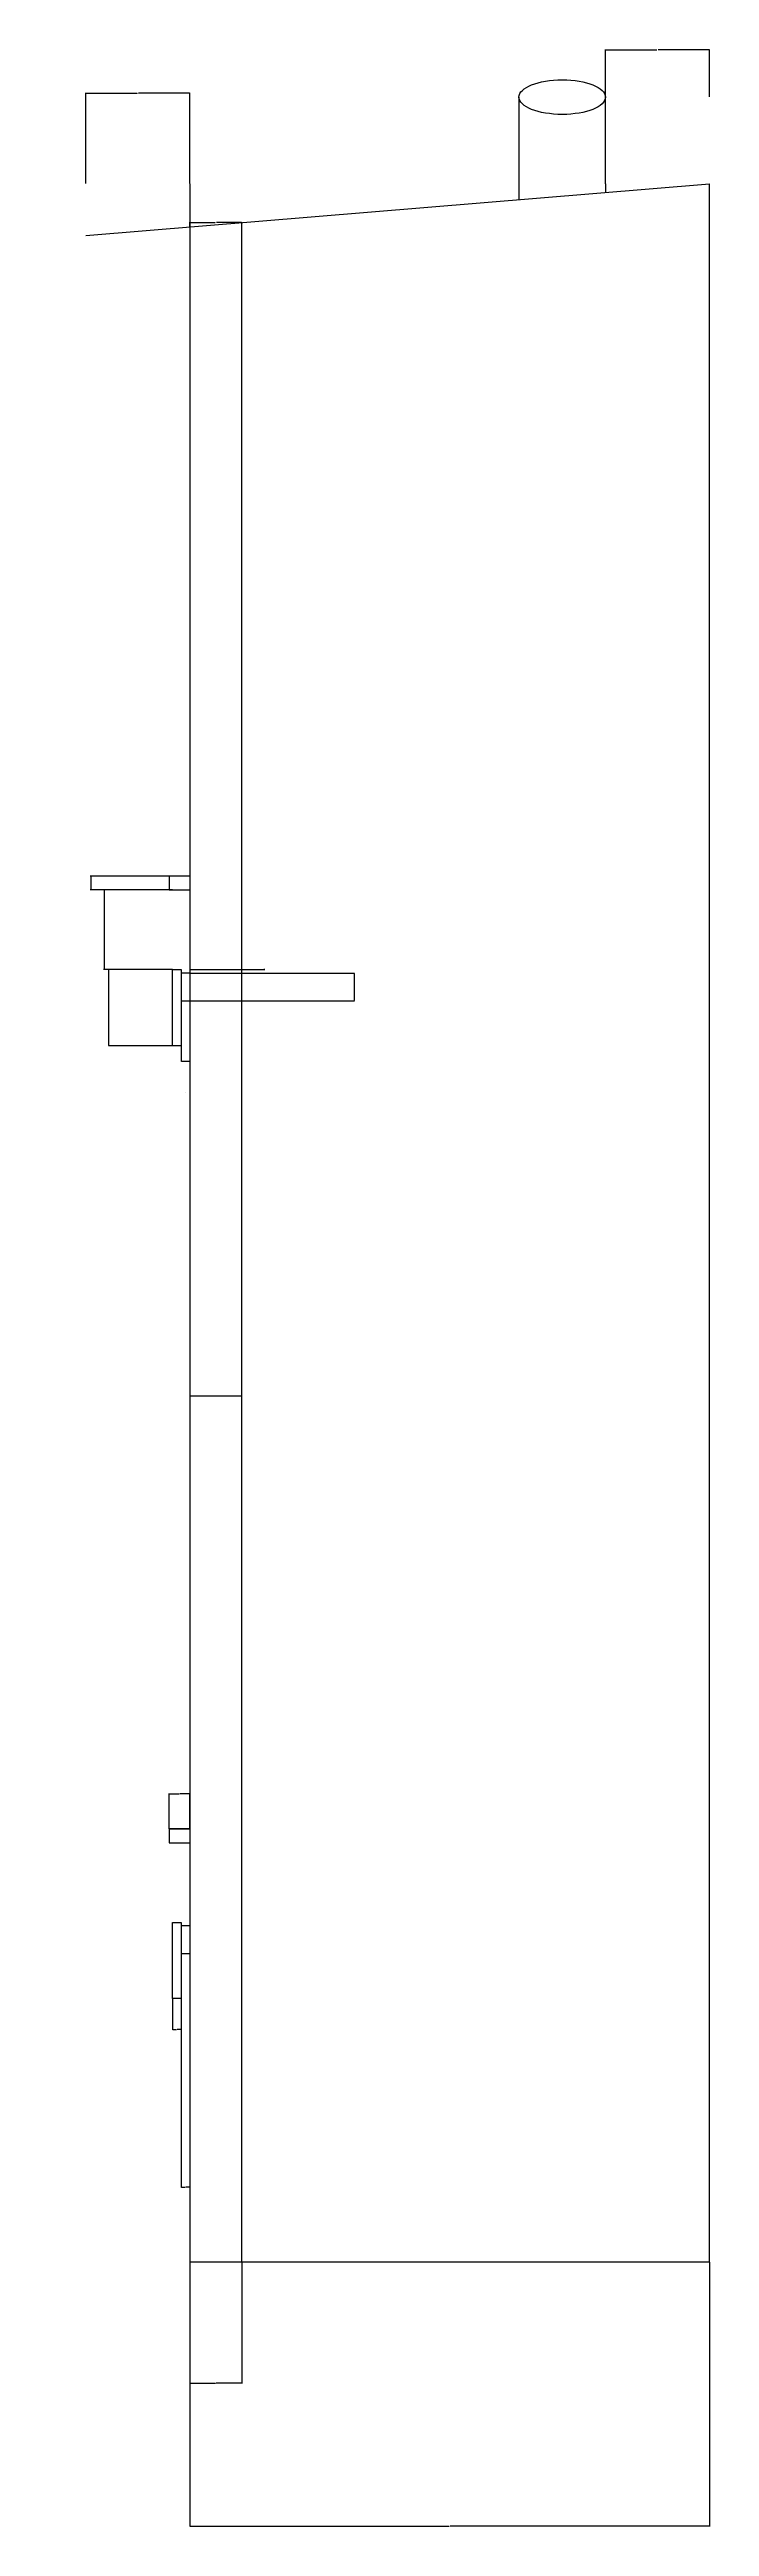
# Model space of a CAD drawing. Header units: millimetres. Extents: x 76 to 12892, y 3949 to 6333.
# Drawn here: x 4531 to 4912, y 4591 to 6021 of the extents above; entities that cross this region are included whole.
import ezdxf

# ---------------------------------------------------------------- set-up
doc = ezdxf.new("R2010")
doc.units = ezdxf.units.MM
doc.layers.add('DIMEN', color=102, linetype='Continuous', plot=False)
doc.styles.add('WD', font='Microsoft JhengHei.ttf')
doc.dimstyles.new('-', dxfattribs={"dimtxt": 0.18, "dimasz": 0.18, "dimexe": 0.18, "dimexo": 0.0625, "dimgap": 0.09, "dimtad": 0, "dimtih": 1, "dimtoh": 1, "dimzin": 0, "dimdsep": 46, "dimtxsty": 'WD', "dimcen": 0.09, "dimadec": 0, "dimazin": 0, "dimtfac": 1, "dimtofl": 0, "dimtmove": 2, "dimatfit": 3, "dimfxl": 1, "dimtolj": 1, "dimtzin": 0, "dimarcsym": 0})

# ---------------------------------------------------------------- blocks, each defined once
blk = doc.blocks.new('*D381')
at = {"layer": 'Defpoints', "color": 0, "transparency": 16777216}
for p in [(4552.5, 5996.1), (4552.5, 5943.9), (4612.5, 5943.9)]:
    blk.add_point(p, dxfattribs=at)
at = {"layer": 'DIMEN', "color": 0, "lineweight": -2, "transparency": 16777216}
for p, q in [((4552.5, 5944), (4552.5, 5996.3)), ((4552.7, 5996.1), (4582.1, 5996.1)), ((4612.3, 5996.1), (4582.9, 5996.1)), ((4612.5, 5944), (4612.5, 5996.3))]:
    blk.add_line(p, q, dxfattribs=at)
at = {"layer": 'DIMEN', "color": 0, "transparency": 16777216}
for points in [[(4552.7, 5996.1), (4552.7, 5996), (4552.5, 5996.1)], [(4612.3, 5996.1), (4612.3, 5996), (4612.5, 5996.1)]]:
    blk.add_solid(points, dxfattribs=at)
at = {"layer": 'DIMEN', "color": 0, "transparency": 16777216, "insert": (4582.5, 5996.1), "char_height": 0.18, "attachment_point": 5, "style": 'WD'}
blk.add_mtext('\\A1;60.00', dxfattribs=at)
blk = doc.blocks.new('*D409')
at = {"layer": 'Defpoints', "color": 0, "transparency": 16777216}
for p in [(4912.5, 6021.2), (4852.5, 5993.9), (4912.5, 5993.9)]:
    blk.add_point(p, dxfattribs=at)
at = {"layer": 'DIMEN', "color": 0, "lineweight": -2, "transparency": 16777216}
for p, q in [((4852.5, 5994), (4852.5, 6021.4)), ((4912.5, 5994), (4912.5, 6021.4)), ((4852.7, 6021.2), (4882.1, 6021.2)), ((4912.3, 6021.2), (4882.9, 6021.2))]:
    blk.add_line(p, q, dxfattribs=at)
at = {"layer": 'DIMEN', "color": 0, "transparency": 16777216}
for points in [[(4852.7, 6021.2), (4852.7, 6021.2), (4852.5, 6021.2)], [(4912.3, 6021.2), (4912.3, 6021.2), (4912.5, 6021.2)]]:
    blk.add_solid(points, dxfattribs=at)
at = {"layer": 'DIMEN', "color": 0, "transparency": 16777216, "insert": (4882.5, 6021.2), "char_height": 0.18, "attachment_point": 5, "style": 'WD'}
blk.add_mtext('\\A1;60.00', dxfattribs=at)
blk = doc.blocks.new('*D410')
at = {"layer": 'Defpoints', "color": 0, "transparency": 16777216}
for p in [(4642.5, 5921.4), (4612.5, 5918.9), (4642.5, 5918.9)]:
    blk.add_point(p, dxfattribs=at)
at = {"layer": 'DIMEN', "color": 0, "lineweight": -2, "transparency": 16777216}
for p, q in [((4612.5, 5919), (4612.5, 5921.6)), ((4612.7, 5921.4), (4627.1, 5921.4)), ((4642.3, 5921.4), (4627.9, 5921.4)), ((4642.5, 5919), (4642.5, 5921.6))]:
    blk.add_line(p, q, dxfattribs=at)
at = {"layer": 'DIMEN', "color": 0, "transparency": 16777216}
for points in [[(4612.7, 5921.4), (4612.7, 5921.4), (4612.5, 5921.4)], [(4642.3, 5921.4), (4642.3, 5921.4), (4642.5, 5921.4)]]:
    blk.add_solid(points, dxfattribs=at)
at = {"layer": 'DIMEN', "color": 0, "transparency": 16777216, "insert": (4627.5, 5921.4), "char_height": 0.18, "attachment_point": 5, "style": 'WD'}
blk.add_mtext('\\A1;30.00', dxfattribs=at)
blk = doc.blocks.new('*D411')
at = {"layer": 'Defpoints', "color": 0, "transparency": 16777216}
for p in [(4612.5, 4743.9), (4912.5, 4743.9), (4912.5, 4591.3)]:
    blk.add_point(p, dxfattribs=at)
at = {"layer": 'DIMEN', "color": 0, "lineweight": -2, "transparency": 16777216}
for p, q in [((4612.5, 4743.8), (4612.5, 4591.1)), ((4912.5, 4743.8), (4912.5, 4591.1)), ((4612.7, 4591.3), (4762.2, 4591.3)), ((4912.3, 4591.3), (4762.8, 4591.3))]:
    blk.add_line(p, q, dxfattribs=at)
at = {"layer": 'DIMEN', "color": 0, "transparency": 16777216}
for points in [[(4612.7, 4591.3), (4612.7, 4591.3), (4612.5, 4591.3)], [(4912.3, 4591.3), (4912.3, 4591.3), (4912.5, 4591.3)]]:
    blk.add_solid(points, dxfattribs=at)
at = {"layer": 'DIMEN', "color": 0, "transparency": 16777216, "insert": (4762.5, 4591.3), "char_height": 0.18, "attachment_point": 5, "style": 'WD'}
blk.add_mtext('\\A1;300', dxfattribs=at)
blk = doc.blocks.new('*D412')
at = {"layer": 'Defpoints', "color": 0, "transparency": 16777216}
for p in [(4612.5, 4743.9), (4642.5, 4743.9), (4642.5, 4673.9)]:
    blk.add_point(p, dxfattribs=at)
at = {"layer": 'DIMEN', "color": 0, "lineweight": -2, "transparency": 16777216}
for p, q in [((4612.5, 4743.8), (4612.5, 4673.7)), ((4642.5, 4743.8), (4642.5, 4673.7)), ((4612.7, 4673.9), (4627.3, 4673.9)), ((4642.3, 4673.9), (4627.7, 4673.9))]:
    blk.add_line(p, q, dxfattribs=at)
at = {"layer": 'DIMEN', "color": 0, "transparency": 16777216}
for points in [[(4612.7, 4673.9), (4612.7, 4673.8), (4612.5, 4673.9)], [(4642.3, 4673.9), (4642.3, 4673.8), (4642.5, 4673.9)]]:
    blk.add_solid(points, dxfattribs=at)
at = {"layer": 'DIMEN', "color": 0, "transparency": 16777216, "insert": (4627.5, 4673.9), "char_height": 0.18, "attachment_point": 5, "style": 'WD'}
blk.add_mtext('\\A1;30', dxfattribs=at)
blk = doc.blocks.new('*D413')
at = {"layer": 'Defpoints', "color": 0, "transparency": 16777216}
for p in [(4602.5, 5536.1), (4562.9, 5490.1), (4602.5, 5490.1)]:
    blk.add_point(p, dxfattribs=at)
at = {"layer": 'DIMEN', "color": 0, "lineweight": -2, "transparency": 16777216}
for p, q in [((4602.4, 5536.1), (4562.7, 5536.1)), ((4562.9, 5535.9), (4562.9, 5490.3)), ((4602.4, 5490.1), (4562.7, 5490.1))]:
    blk.add_line(p, q, dxfattribs=at)
at = {"layer": 'DIMEN', "color": 0, "transparency": 16777216}
for points in [[(4562.8, 5535.9), (4562.9, 5535.9), (4562.9, 5536.1)], [(4562.8, 5490.3), (4562.9, 5490.3), (4562.9, 5490.1)]]:
    blk.add_solid(points, dxfattribs=at)
at = {"layer": 'DIMEN', "color": 0, "transparency": 16777216, "insert": (4582, 5513.1), "char_height": 0.18, "attachment_point": 5, "style": 'WD'}
blk.add_mtext('\\A1;46', dxfattribs=at)
blk = doc.blocks.new('*D414')
at = {"layer": 'Defpoints', "color": 0, "transparency": 16777216}
for p in [(4602.5, 5490.1), (4565.5, 5446.1), (4602.5, 5446.1)]:
    blk.add_point(p, dxfattribs=at)
at = {"layer": 'DIMEN', "color": 0, "lineweight": -2, "transparency": 16777216}
for p, q in [((4602.4, 5490.1), (4565.4, 5490.1)), ((4565.5, 5489.9), (4565.5, 5446.3)), ((4602.4, 5446.1), (4565.4, 5446.1))]:
    blk.add_line(p, q, dxfattribs=at)
at = {"layer": 'DIMEN', "color": 0, "transparency": 16777216}
for points in [[(4565.5, 5489.9), (4565.6, 5489.9), (4565.5, 5490.1)], [(4565.5, 5446.3), (4565.6, 5446.3), (4565.5, 5446.1)]]:
    blk.add_solid(points, dxfattribs=at)
at = {"layer": 'DIMEN', "color": 0, "transparency": 16777216, "insert": (4578.8, 5468.1), "char_height": 0.18, "attachment_point": 5, "style": 'WD'}
blk.add_mtext('\\A1;44', dxfattribs=at)
blk = doc.blocks.new('*D415')
at = {"layer": 'Defpoints', "color": 0, "transparency": 16777216}
for p in [(4612.5, 5490.1), (4612.5, 5488.1), (4655.6, 5488.1)]:
    blk.add_point(p, dxfattribs=at)
at = {"layer": 'DIMEN', "color": 0, "lineweight": -2, "transparency": 16777216}
for p, q in [((4612.5, 5490.1), (4655.8, 5490.1)), ((4612.5, 5488.1), (4655.8, 5488.1)), ((4655.6, 5490.3), (4655.6, 5490.5)), ((4655.6, 5487.9), (4655.6, 5487.8))]:
    blk.add_line(p, q, dxfattribs=at)
at = {"layer": 'DIMEN', "color": 0, "transparency": 16777216}
for points in [[(4655.6, 5490.3), (4655.7, 5490.3), (4655.6, 5490.1)], [(4655.6, 5487.9), (4655.7, 5487.9), (4655.6, 5488.1)]]:
    blk.add_solid(points, dxfattribs=at)
at = {"layer": 'DIMEN', "color": 0, "transparency": 16777216, "insert": (4655.6, 5488.1), "char_height": 0.18, "attachment_point": 5, "style": 'WD'}
blk.add_mtext('\\A1;2', dxfattribs=at)
blk = doc.blocks.new('*D416')
at = {"layer": 'Defpoints', "color": 0, "transparency": 16777216}
for p in [(4607.5, 5446.1), (4612.5, 5446.1), (4612.5, 5437.3)]:
    blk.add_point(p, dxfattribs=at)
at = {"layer": 'DIMEN', "color": 0, "lineweight": -2, "transparency": 16777216}
for p, q in [((4607.5, 5446.1), (4607.5, 5437.1)), ((4607.7, 5437.3), (4612.3, 5437.3)), ((4612.5, 5446.1), (4612.5, 5437.1))]:
    blk.add_line(p, q, dxfattribs=at)
at = {"layer": 'DIMEN', "color": 0, "transparency": 16777216}
for points in [[(4607.7, 5437.3), (4607.7, 5437.2), (4607.5, 5437.3)], [(4612.3, 5437.3), (4612.3, 5437.2), (4612.5, 5437.3)]]:
    blk.add_solid(points, dxfattribs=at)
at = {"layer": 'DIMEN', "color": 0, "transparency": 16777216, "insert": (4610, 5419.3), "char_height": 0.18, "attachment_point": 5, "style": 'WD'}
blk.add_mtext('\\A1;5', dxfattribs=at)
blk = doc.blocks.new('*D417')
at = {"layer": 'Defpoints', "color": 0, "transparency": 16777216}
for p in [(4612.5, 5488.1), (4612.5, 5472.1), (4707.4, 5472.1)]:
    blk.add_point(p, dxfattribs=at)
at = {"layer": 'DIMEN', "color": 0, "lineweight": -2, "transparency": 16777216}
for p, q in [((4612.5, 5488.1), (4707.5, 5488.1)), ((4707.4, 5487.9), (4707.4, 5472.3)), ((4612.5, 5472.1), (4707.5, 5472.1))]:
    blk.add_line(p, q, dxfattribs=at)
at = {"layer": 'DIMEN', "color": 0, "transparency": 16777216}
for points in [[(4707.3, 5487.9), (4707.4, 5487.9), (4707.4, 5488.1)], [(4707.3, 5472.3), (4707.4, 5472.3), (4707.4, 5472.1)]]:
    blk.add_solid(points, dxfattribs=at)
at = {"layer": 'DIMEN', "color": 0, "transparency": 16777216, "insert": (4709, 5480.1), "char_height": 0.18, "attachment_point": 5, "style": 'WD'}
blk.add_mtext('\\A1;16', dxfattribs=at)
blk = doc.blocks.new('*D374')
at = {"layer": 'Defpoints', "color": 0, "transparency": 16777216}
for p in [(4555.2, 5536.1), (4602.5, 5544.1), (4602.5, 5536.1)]:
    blk.add_point(p, dxfattribs=at)
at = {"layer": 'DIMEN', "color": 0, "lineweight": -2, "transparency": 16777216}
for p, q in [((4602.4, 5544.1), (4555, 5544.1)), ((4602.4, 5536.1), (4555, 5536.1)), ((4555.2, 5543.9), (4555.2, 5536.3))]:
    blk.add_line(p, q, dxfattribs=at)
at = {"layer": 'DIMEN', "color": 0, "transparency": 16777216}
for points in [[(4555.1, 5543.9), (4555.2, 5543.9), (4555.2, 5544.1)], [(4555.1, 5536.3), (4555.2, 5536.3), (4555.2, 5536.1)]]:
    blk.add_solid(points, dxfattribs=at)
at = {"layer": 'DIMEN', "color": 0, "transparency": 16777216, "insert": (4531.5, 5540.1), "char_height": 0.18, "attachment_point": 5, "style": 'WD'}
blk.add_mtext('\\A1;8', dxfattribs=at)
blk = doc.blocks.new('*D418')
at = {"layer": 'Defpoints', "color": 0, "transparency": 16777216}
for p in [(4612.5, 5014.1), (4600.5, 4993.9), (4612.5, 4993.9)]:
    blk.add_point(p, dxfattribs=at)
at = {"layer": 'DIMEN', "color": 0, "lineweight": -2, "transparency": 16777216}
for p, q in [((4600.5, 4994), (4600.5, 5014.3)), ((4600.7, 5014.1), (4606.3, 5014.1)), ((4612.3, 5014.1), (4606.7, 5014.1)), ((4612.5, 4994), (4612.5, 5014.3))]:
    blk.add_line(p, q, dxfattribs=at)
at = {"layer": 'DIMEN', "color": 0, "transparency": 16777216}
for points in [[(4600.7, 5014.2), (4600.7, 5014.1), (4600.5, 5014.1)], [(4612.3, 5014.2), (4612.3, 5014.1), (4612.5, 5014.1)]]:
    blk.add_solid(points, dxfattribs=at)
at = {"layer": 'DIMEN', "color": 0, "transparency": 16777216, "insert": (4606.5, 5014.1), "char_height": 0.18, "attachment_point": 5, "style": 'WD'}
blk.add_mtext('\\A1;12', dxfattribs=at)
blk = doc.blocks.new('*D419')
at = {"layer": 'Defpoints', "color": 0, "transparency": 16777216}
for p in [(4607.5, 4895.9), (4612.5, 4895.9), (4612.5, 4787.1)]:
    blk.add_point(p, dxfattribs=at)
at = {"layer": 'DIMEN', "color": 0, "lineweight": -2, "transparency": 16777216}
for p, q in [((4607.5, 4895.8), (4607.5, 4786.9)), ((4612.5, 4895.8), (4612.5, 4786.9)), ((4607.7, 4787.1), (4609.8, 4787.1)), ((4612.3, 4787.1), (4610.1, 4787.1))]:
    blk.add_line(p, q, dxfattribs=at)
at = {"layer": 'DIMEN', "color": 0, "transparency": 16777216}
for points in [[(4607.7, 4787.1), (4607.7, 4787.1), (4607.5, 4787.1)], [(4612.3, 4787.1), (4612.3, 4787.1), (4612.5, 4787.1)]]:
    blk.add_solid(points, dxfattribs=at)
at = {"layer": 'DIMEN', "color": 0, "transparency": 16777216, "insert": (4610, 4787.1), "char_height": 0.18, "attachment_point": 5, "style": 'WD'}
blk.add_mtext('\\A1;5', dxfattribs=at)
blk = doc.blocks.new('*D420')
at = {"layer": 'Defpoints', "color": 0, "transparency": 16777216}
for p in [(4602.5, 4895.9), (4607.5, 4895.9), (4602.5, 4878)]:
    blk.add_point(p, dxfattribs=at)
at = {"layer": 'DIMEN', "color": 0, "lineweight": -2, "transparency": 16777216}
for p, q in [((4602.5, 4895.8), (4602.5, 4877.8)), ((4607.5, 4895.8), (4607.5, 4877.8)), ((4602.7, 4878), (4604.8, 4878)), ((4607.3, 4878), (4605.1, 4878))]:
    blk.add_line(p, q, dxfattribs=at)
at = {"layer": 'DIMEN', "color": 0, "transparency": 16777216}
for points in [[(4602.7, 4878), (4602.7, 4877.9), (4602.5, 4878)], [(4607.3, 4878), (4607.3, 4877.9), (4607.5, 4878)]]:
    blk.add_solid(points, dxfattribs=at)
at = {"layer": 'DIMEN', "color": 0, "transparency": 16777216, "insert": (4605, 4878), "char_height": 0.18, "attachment_point": 5, "style": 'WD'}
blk.add_mtext('\\A1;5', dxfattribs=at)

msp = doc.modelspace()

# ---------------------------------------------------------------- linework, layer by layer
for p, q in [((4802.47708, 5993.89451), (4802.47708, 5943.89451)), ((4852.47708, 5943.89451), (4852.47708, 5993.89451)), ((4552.47708, 5913.89451), (4912.47708, 5943.89451)), ((4612.47708, 5943.89451), (4612.47708, 5544.12027)), ((4802.47708, 5943.89451), (4802.47708, 5934.72784)), ((4852.47708, 5943.89451), (4852.47708, 5938.89451)), ((4912.47708, 4743.89451), (4912.47708, 5943.89451)), ((4642.47708, 4743.89451), (4642.47708, 5921.39451)), ((4612.47708, 5918.89451), (4612.47708, 4743.89451)), ((4612.47708, 5544.12027), (4600.47708, 5544.12027)), ((4600.47708, 5544.12027), (4600.47708, 5536.12027)), ((4600.47708, 5536.12027), (4604.97708, 5536.12027)), ((4612.47708, 5544.12027), (4602.47708, 5544.12027)), ((4602.47708, 5536.12027), (4607.47708, 5536.12027)), ((4612.47708, 5544.12027), (4607.47708, 5544.12027)), ((4607.47708, 5536.12027), (4612.47708, 5536.12027)), ((4602.47708, 5490.12027), (4607.47708, 5490.12027)), ((4602.47708, 5446.12027), (4602.47708, 5490.12027)), ((4607.47708, 5490.12027), (4607.47708, 5446.12027)), ((4612.47708, 5488.12027), (4607.47708, 5488.12027)), ((4607.47708, 5488.12027), (4607.47708, 5472.12027)), ((4612.47708, 5490.12027), (4612.47708, 5488.12027)), ((4607.47708, 5472.12027), (4612.47708, 5472.12027)), ((4607.47708, 5446.12027), (4602.47708, 5446.12027)), ((4612.47708, 5243.89451), (4642.47708, 5243.89451)), ((4600.47708, 4993.89451), (4612.47708, 4993.89451)), ((4612.47708, 4993.89451), (4600.47708, 4993.89451)), ((4600.47708, 4993.89451), (4600.47708, 4985.89451)), ((4612.47708, 4993.89451), (4602.47708, 4993.89451)), ((4612.47708, 4993.89451), (4607.47708, 4993.89451)), ((4600.47708, 4985.89451), (4604.97708, 4985.89451)), ((4602.47708, 4985.89451), (4607.47708, 4985.89451)), ((4607.47708, 4985.89451), (4612.47708, 4985.89451)), ((4602.47708, 4939.89451), (4607.47708, 4939.89451)), ((4602.47708, 4895.89451), (4602.47708, 4939.89451)), ((4607.47708, 4939.89451), (4607.47708, 4895.89451)), ((4612.47708, 4937.89451), (4607.47708, 4937.89451)), ((4607.47708, 4937.89451), (4607.47708, 4921.89451)), ((4612.47708, 4939.89451), (4612.47708, 4937.89451)), ((4607.47708, 4921.89451), (4612.47708, 4921.89451)), ((4607.47708, 4895.89451), (4602.47708, 4895.89451)), ((4612.47708, 4743.89451), (4912.47708, 4743.89451))]:
    msp.add_line(p, q)
msp.add_ellipse((4827.47708, 5993.89451), major_axis=(25, 0), ratio=0.4)

# ---------------------------------------------------------------- dimensions: what is measured, and where the dimension line sits
at = {"layer": 'DIMEN'}
for base, p1, p2, picture, middle in [((4912.47708, 6021.18202), (4852.47708, 5993.89451), (4912.47708, 5993.89451), '*D409', (4882.47708, 6021.18202)), ((4552.47708, 5996.07137), (4612.47708, 5943.89451), (4552.47708, 5943.89451), '*D381', (4582.47708, 5996.07137)), ((4642.47708, 5921.39451), (4612.47708, 5918.89451), (4642.47708, 5918.89451), '*D410', (4627.47708, 5921.39451))]:
    dim = msp.add_linear_dim(base=base, p1=p1, p2=p2, dimstyle='-', dxfattribs=at)
    dim.commit()
    dim.dimension.update_dxf_attribs({"geometry": picture, "text_midpoint": middle})
for base, p1, p2, angle, picture, middle, dimtype in [((4555.1569, 5536.12027), (4602.47708, 5544.12027), (4602.47708, 5536.12027), 90, '*D374', (4531.52101, 5540.12027), 160), ((4562.85976, 5490.12027), (4602.47708, 5536.12027), (4602.47708, 5490.12027), 90, '*D413', (4582.00605, 5513.12027), 160), ((4565.54902, 5446.12027), (4602.47708, 5490.12027), (4602.47708, 5446.12027), 90, '*D414', (4578.82533, 5468.12027), 160), ((4655.63893, 5488.12027), (4612.47708, 5490.12027), (4612.47708, 5488.12027), 90, '*D415', (4655.63893, 5488.12027), 160), ((4707.36924, 5472.12027), (4612.47708, 5488.12027), (4612.47708, 5472.12027), 270, '*D417', (4709.02241, 5480.12027), 161)]:
    dim = msp.add_linear_dim(base=base, p1=p1, p2=p2, angle=angle, dimstyle='-', override={"dimdec": 0}, dxfattribs=at)
    dim.commit()
    dim.dimension.update_dxf_attribs({"geometry": picture, "text_midpoint": middle, "dimtype": dimtype})
dim = msp.add_linear_dim(base=(4612.47708, 5437.27123), p1=(4607.47708, 5446.12027), p2=(4612.47708, 5446.12027), dimstyle='-', override={"dimdec": 0}, dxfattribs=at)
dim.commit()
dim.dimension.update_dxf_attribs({"geometry": '*D416', "text_midpoint": (4609.97708, 5419.27123), "dimtype": 160})
for base, p1, p2, picture, middle in [((4612.47708, 5014.12022), (4600.47708, 4993.89451), (4612.47708, 4993.89451), '*D418', (4606.47708, 5014.12022)), ((4602.47708, 4877.96336), (4607.47708, 4895.89451), (4602.47708, 4895.89451), '*D420', (4604.97708, 4877.96336)), ((4612.47708, 4787.10346), (4607.47708, 4895.89451), (4612.47708, 4895.89451), '*D419', (4609.97708, 4787.10346)), ((4912.47708, 4591.30585), (4612.47708, 4743.89451), (4912.47708, 4743.89451), '*D411', (4762.47708, 4591.30585)), ((4642.47708, 4673.87745), (4612.47708, 4743.89451), (4642.47708, 4743.89451), '*D412', (4627.47708, 4673.87745))]:
    dim = msp.add_linear_dim(base=base, p1=p1, p2=p2, dimstyle='-', override={"dimdec": 0}, dxfattribs=at)
    dim.commit()
    dim.dimension.update_dxf_attribs({"geometry": picture, "text_midpoint": middle})

doc.saveas('drawing.dxf')
